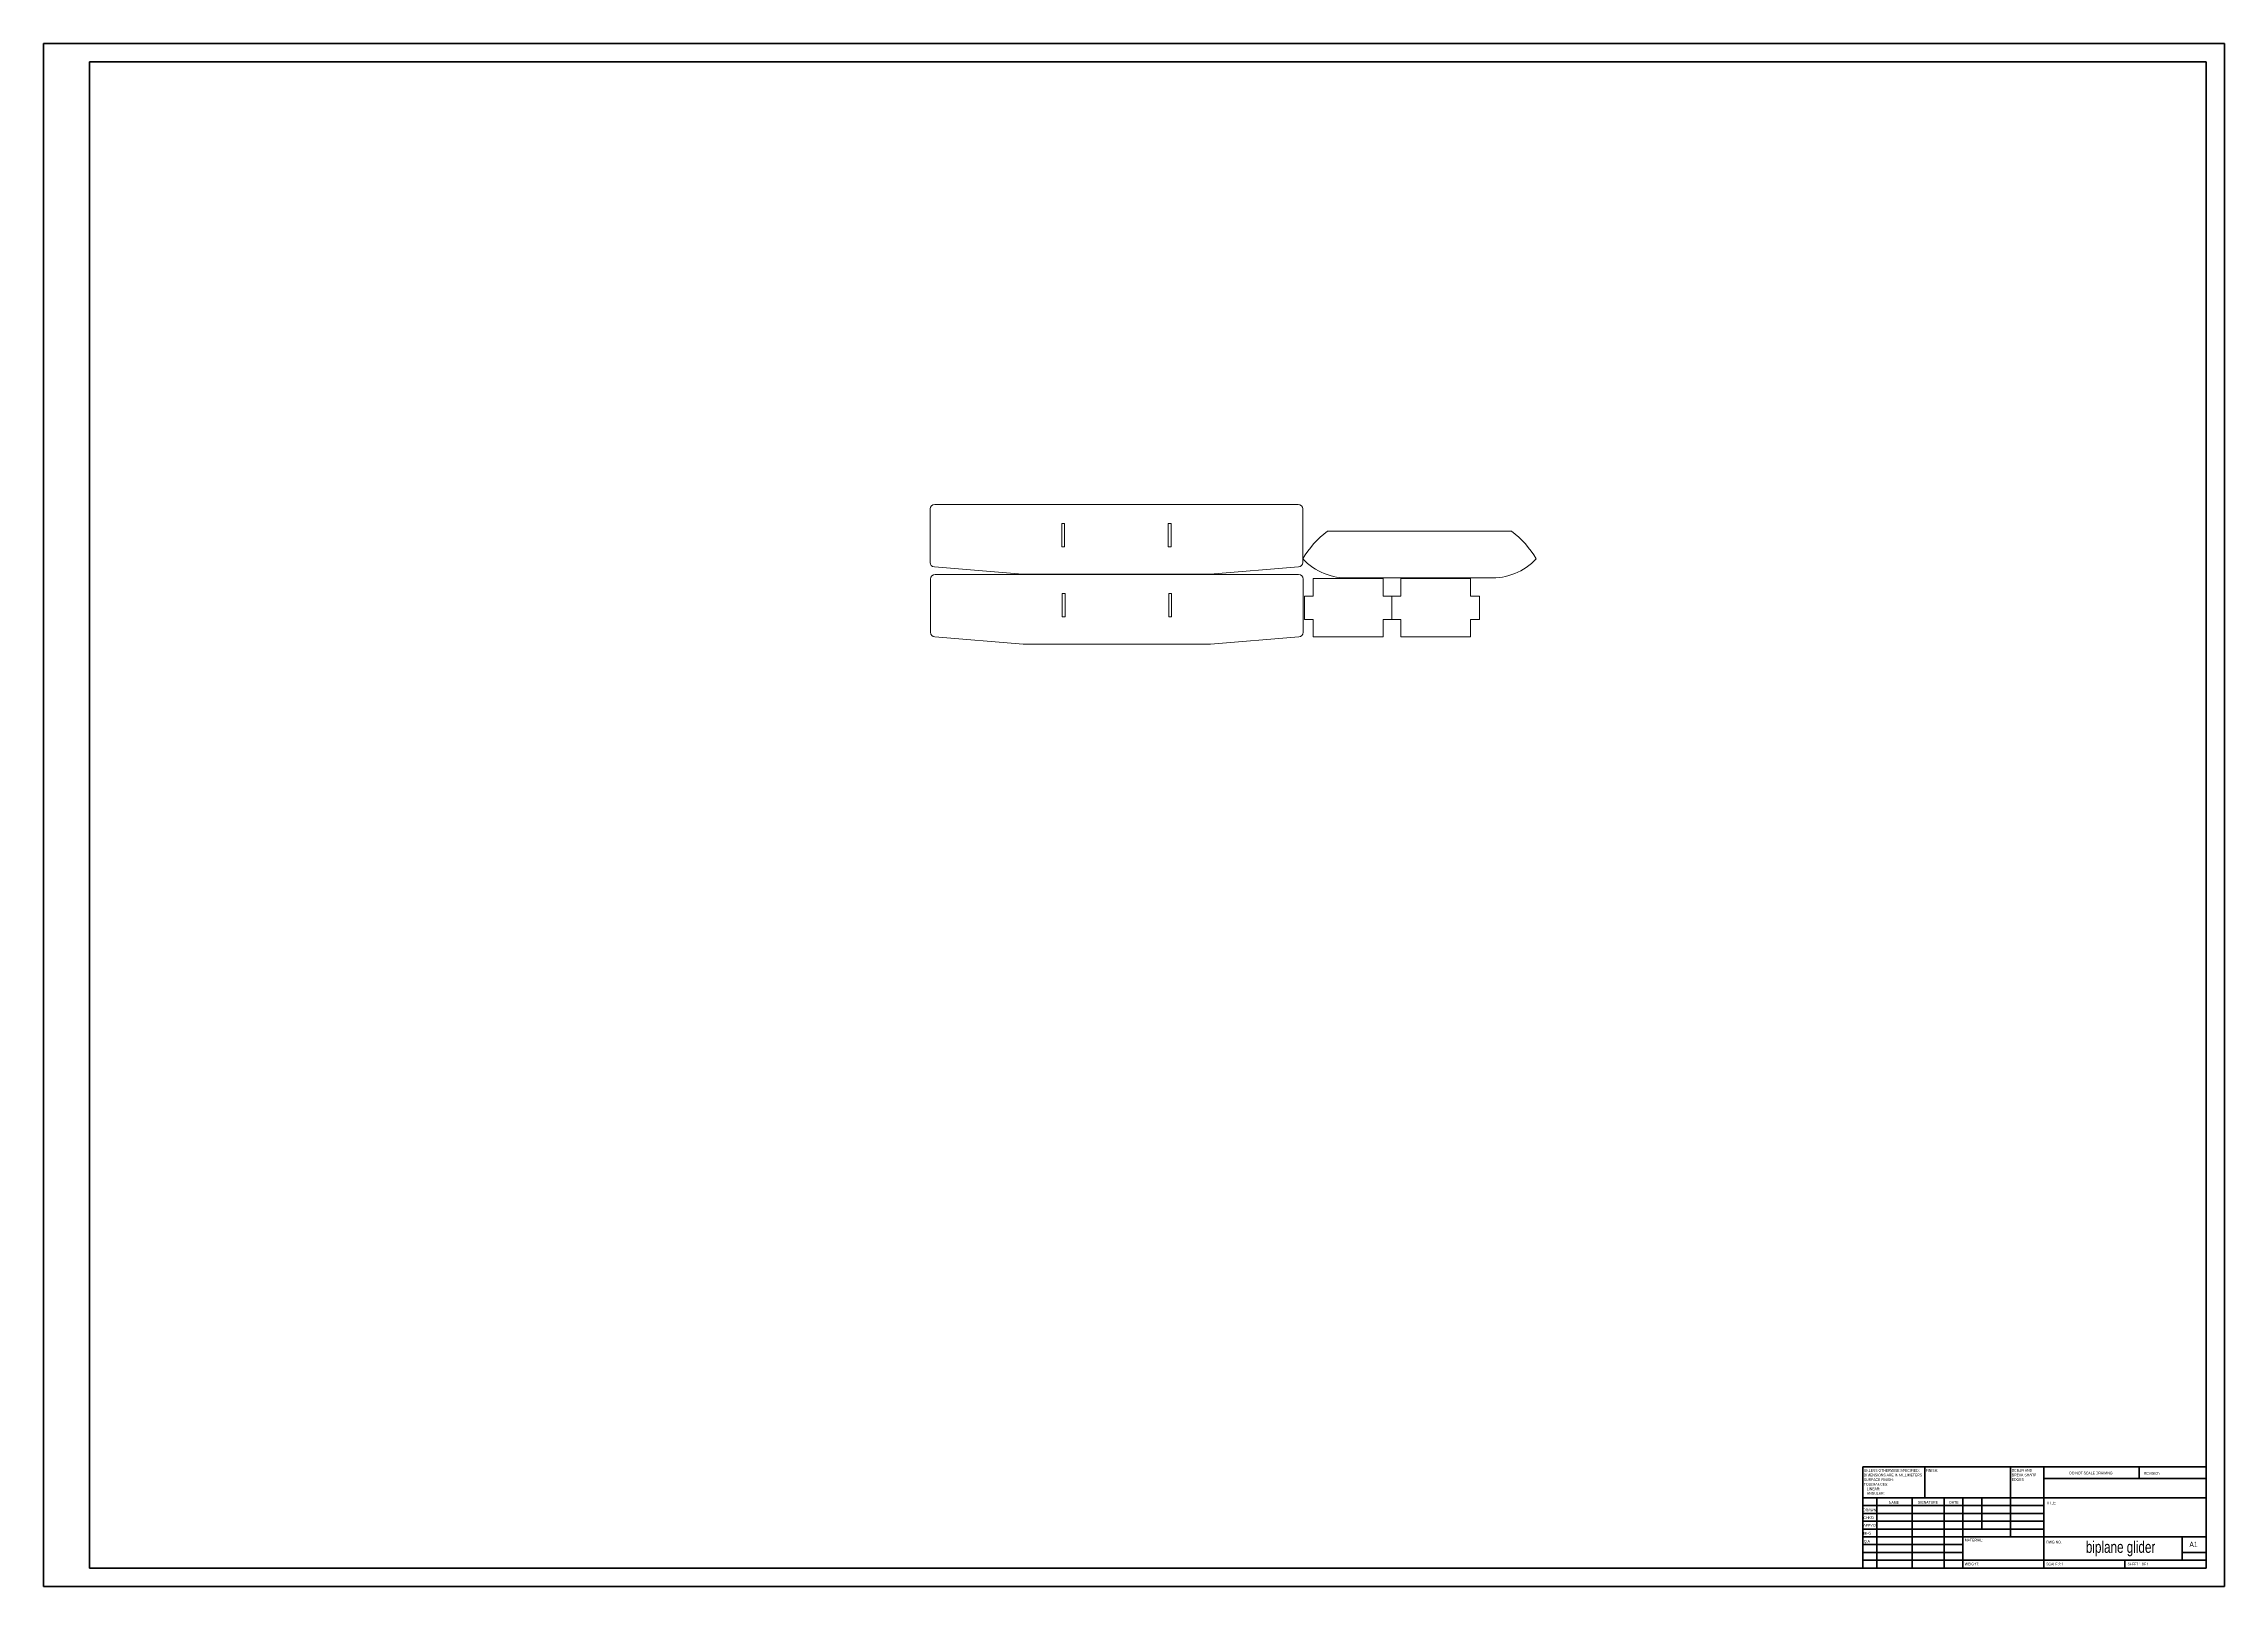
# Model space of a CAD drawing. Header units: inches. Extents: x 0 to 46.8, y 0 to 33.1.
import ezdxf

# ---------------------------------------------------------------- set-up
doc = ezdxf.new("R2010")
doc.units = ezdxf.units.IN
doc.header["$MEASUREMENT"] = 0
doc.styles.add('SLDTEXTSTYLE0', font='TXT', dxfattribs={"width": 0.75})
doc.styles.add('SLDTEXTSTYLE1', font='TXT', dxfattribs={"width": 0.6875})

# ---------------------------------------------------------------- blocks, each defined once
blk = doc.blocks.new('SW_NOTE_0')
at = {"color": 0, "linetype": 'Continuous', "lineweight": 0, "attachment_point": 1, "style": 'SLDTEXTSTYLE0'}
for s, insert, char_height in [('DEBUR AND', (0, 0.076), 0.0591), ('BREAK SHARP', (0, -0.022), 0.05906), ('EDGES', (0, -0.121), 0.0591)]:
    blk.add_mtext(s, dxfattribs=dict(at, insert=insert, char_height=char_height))
blk = doc.blocks.new('SW_NOTE_1')
at = {"color": 0, "linetype": 'Continuous', "lineweight": 0, "attachment_point": 1, "style": 'SLDTEXTSTYLE0'}
for s, insert, char_height in [('UNLESS OTHERWISE SPECIFIED:', (0, 0.076), 0.05906), ('TOLERANCES:', (0, -0.219), 0.05906), ('SURFACE FINISH:', (0, -0.121), 0.05906), ('DIMENSIONS ARE IN MILLIMETERS', (0, -0.022), 0.05906), ('ANGULAR:', (0.066, -0.416), 0.0591), ('LINEAR:', (0.066, -0.318), 0.0591)]:
    blk.add_mtext(s, dxfattribs=dict(at, insert=insert, char_height=char_height))

msp = doc.modelspace()

# ---------------------------------------------------------------- linework, layer by layer
at = {"color": 7, "linetype": 'Continuous', "lineweight": 40}
for p, q in [((0.003, 0.008), (0.003, 33.119)), ((0.003, 33.119), (46.814, 33.119)), ((46.814, 0.008), (46.814, 33.119)), ((0.987, 0.402), (0.987, 32.725)), ((0.987, 32.725), (46.42, 32.725)), ((46.42, 0.402), (46.42, 32.725)), ((39.05, 2.577), (46.42, 2.577)), ((39.05, 2.577), (39.05, 0.402)), ((40.381, 1.908), (40.381, 2.577)), ((42.224, 2.577), (42.224, 1.071)), ((42.94, 2.577), (42.94, 0.402)), ((44.987, 2.326), (44.987, 2.577)), ((46.42, 2.577), (46.42, 0.402)), ((46.42, 1.908), (39.05, 1.908)), ((39.357, 1.908), (39.357, 0.402)), ((40.113, 1.908), (40.113, 0.402)), ((40.798, 1.908), (40.798, 0.402)), ((41.2, 0.402), (41.2, 1.908)), ((41.609, 1.239), (41.609, 1.908)), ((46.42, 2.326), (42.94, 2.326)), ((42.94, 1.741), (39.05, 1.741)), ((42.94, 1.573), (39.05, 1.573)), ((42.94, 1.406), (39.05, 1.406)), ((42.94, 1.239), (39.05, 1.239)), ((41.2, 1.071), (39.05, 1.071)), ((41.2, 1.071), (46.42, 1.071)), ((45.909, 0.569), (45.909, 1.071)), ((41.2, 0.904), (39.05, 0.904)), ((41.2, 0.737), (39.05, 0.737)), ((39.05, 0.569), (46.42, 0.569)), ((44.68, 0.402), (44.68, 0.569)), ((46.42, 0.737), (45.909, 0.737)), ((0.003, 0.008), (46.814, 0.008)), ((0.987, 0.402), (46.42, 0.402))]:
    msp.add_line(p, q, dxfattribs=at)
at = {"color": 7, "linetype": 'Continuous', "lineweight": 15}
for p, q in [((19.031, 23.131), (19.031, 21.986)), ((26.931, 23.231), (19.131, 23.231)), ((27.031, 21.986), (27.031, 23.131)), ((21.918, 22.82), (21.856, 22.82)), ((21.856, 22.82), (21.856, 22.32)), ((21.918, 22.32), (21.918, 22.82)), ((24.143, 22.82), (24.143, 22.32)), ((24.206, 22.82), (24.143, 22.82)), ((24.206, 22.32), (24.206, 22.82)), ((31.515, 22.652), (27.559, 22.652)), ((21.856, 22.32), (21.918, 22.32)), ((24.143, 22.32), (24.206, 22.32)), ((19.041, 21.628), (19.041, 20.484)), ((19.123, 21.887), (21.018, 21.731)), ((26.941, 21.728), (19.141, 21.728)), ((21.018, 21.731), (25.043, 21.731)), ((25.043, 21.731), (26.939, 21.887)), ((27.041, 20.484), (27.041, 21.628)), ((27.255, 21.639), (27.255, 21.259)), ((28.755, 21.639), (27.255, 21.639)), ((28.037, 21.652), (31.037, 21.652)), ((28.755, 21.259), (28.755, 21.639)), ((29.135, 21.64), (29.135, 21.26)), ((30.635, 21.64), (29.135, 21.64)), ((30.635, 21.26), (30.635, 21.64)), ((21.928, 21.317), (21.866, 21.317)), ((21.866, 21.317), (21.866, 20.817)), ((21.928, 20.817), (21.928, 21.317)), ((24.153, 21.317), (24.153, 20.817)), ((24.216, 21.317), (24.153, 21.317)), ((24.216, 20.817), (24.216, 21.317)), ((27.066, 21.259), (27.066, 20.759)), ((27.255, 21.259), (27.066, 21.259)), ((28.944, 21.259), (28.755, 21.259)), ((28.944, 20.759), (28.944, 21.259)), ((28.946, 21.26), (28.946, 20.76)), ((29.135, 21.26), (28.946, 21.26)), ((30.824, 21.26), (30.635, 21.26)), ((30.824, 20.76), (30.824, 21.26)), ((21.866, 20.817), (21.928, 20.817)), ((24.153, 20.817), (24.216, 20.817)), ((27.066, 20.759), (27.255, 20.759)), ((27.255, 20.759), (27.255, 20.389)), ((28.755, 20.759), (28.944, 20.759)), ((28.755, 20.389), (28.755, 20.759)), ((28.946, 20.76), (29.135, 20.76)), ((29.135, 20.76), (29.135, 20.39)), ((30.635, 20.76), (30.824, 20.76)), ((30.635, 20.39), (30.635, 20.76)), ((19.132, 20.384), (21.028, 20.228)), ((21.028, 20.228), (25.053, 20.228)), ((25.053, 20.228), (26.949, 20.384)), ((27.255, 20.389), (28.755, 20.389)), ((29.135, 20.39), (30.635, 20.39))]:
    msp.add_line(p, q, dxfattribs=at)
for centre, radius, start, end in [((19.131, 23.131), 0.1, 90, 180), ((26.931, 23.131), 0.1, 0, 90), ((28.698, 21.113), 1.915, 126.5075, 150.3783), ((30.376, 21.113), 1.915, 29.6217, 53.4925), ((27.982, 22.957), 1.306, 223.4067, 272.419), ((31.092, 22.957), 1.306, 267.581, 316.5933), ((19.131, 21.986), 0.1, 180, 265.2963), ((19.141, 21.628), 0.1, 90, 180), ((26.931, 21.986), 0.1, 274.7037, 0), ((26.941, 21.628), 0.1, 0, 90), ((19.141, 20.484), 0.1, 180, 265.2963), ((26.941, 20.484), 0.1, 274.7037, 0)]:
    msp.add_arc(centre, radius, start, end, dxfattribs=at)

# ---------------------------------------------------------------- block references
at = {"color": 7, "linetype": 'Continuous', "lineweight": 0}
for name, p in [('SW_NOTE_1', (39.074, 2.449)), ('SW_NOTE_0', (42.251, 2.452))]:
    msp.add_blockref(name, p, dxfattribs=at)

# ---------------------------------------------------------------- texts
for s, insert, char_height, attachment_point, style in [('FINISH:', (40.404, 2.525), 0.0591, 1, 'SLDTEXTSTYLE0'), ('DO NOT SCALE DRAWING', (43.484, 2.47), 0.05906, 1, 'SLDTEXTSTYLE0'), ('REVISION', (45.087, 2.463), 0.0591, 1, 'SLDTEXTSTYLE0'), ('DRAWN', (39.059, 1.679), 0.0591, 1, 'SLDTEXTSTYLE0'), ("CHK'D", (39.067, 1.511), 0.0591, 1, 'SLDTEXTSTYLE0'), ('NAME', (39.614, 1.839), 0.0591, 1, 'SLDTEXTSTYLE0'), ('SIGNATURE', (40.233, 1.842), 0.0591, 1, 'SLDTEXTSTYLE0'), ('DATE', (40.909, 1.842), 0.0591, 1, 'SLDTEXTSTYLE0'), ('TITLE:', (42.986, 1.83), 0.0591, 1, 'SLDTEXTSTYLE0'), ("APPV'D", (39.066, 1.35), 0.0591, 1, 'SLDTEXTSTYLE0'), ('MFG', (39.068, 1.179), 0.0591, 1, 'SLDTEXTSTYLE0'), ('Q.A', (39.077, 1.006), 0.0591, 1, 'SLDTEXTSTYLE0'), ('MATERIAL:', (41.241, 1.032), 0.0591, 1, 'SLDTEXTSTYLE0'), ('DWG NO.', (42.99, 0.988), 0.0591, 1, 'SLDTEXTSTYLE0'), ('biplane glider', (44.586, 0.978), 0.25, 2, 'SLDTEXTSTYLE0'), ('A1', (46.063, 0.965), 0.1146, 1, 'SLDTEXTSTYLE0'), ('WEIGHT:', (41.24, 0.518), 0.059, 1, 'SLDTEXTSTYLE0'), ('SCALE:2:1', (42.99, 0.516), 0.0591, 1, 'SLDTEXTSTYLE0'), ('SHEET 1 OF 1', (44.738, 0.516), 0.05906, 1, 'SLDTEXTSTYLE1')]:
    msp.add_mtext(s, dxfattribs=dict(at, insert=insert, char_height=char_height, attachment_point=attachment_point, style=style))

doc.saveas('drawing.dxf')
